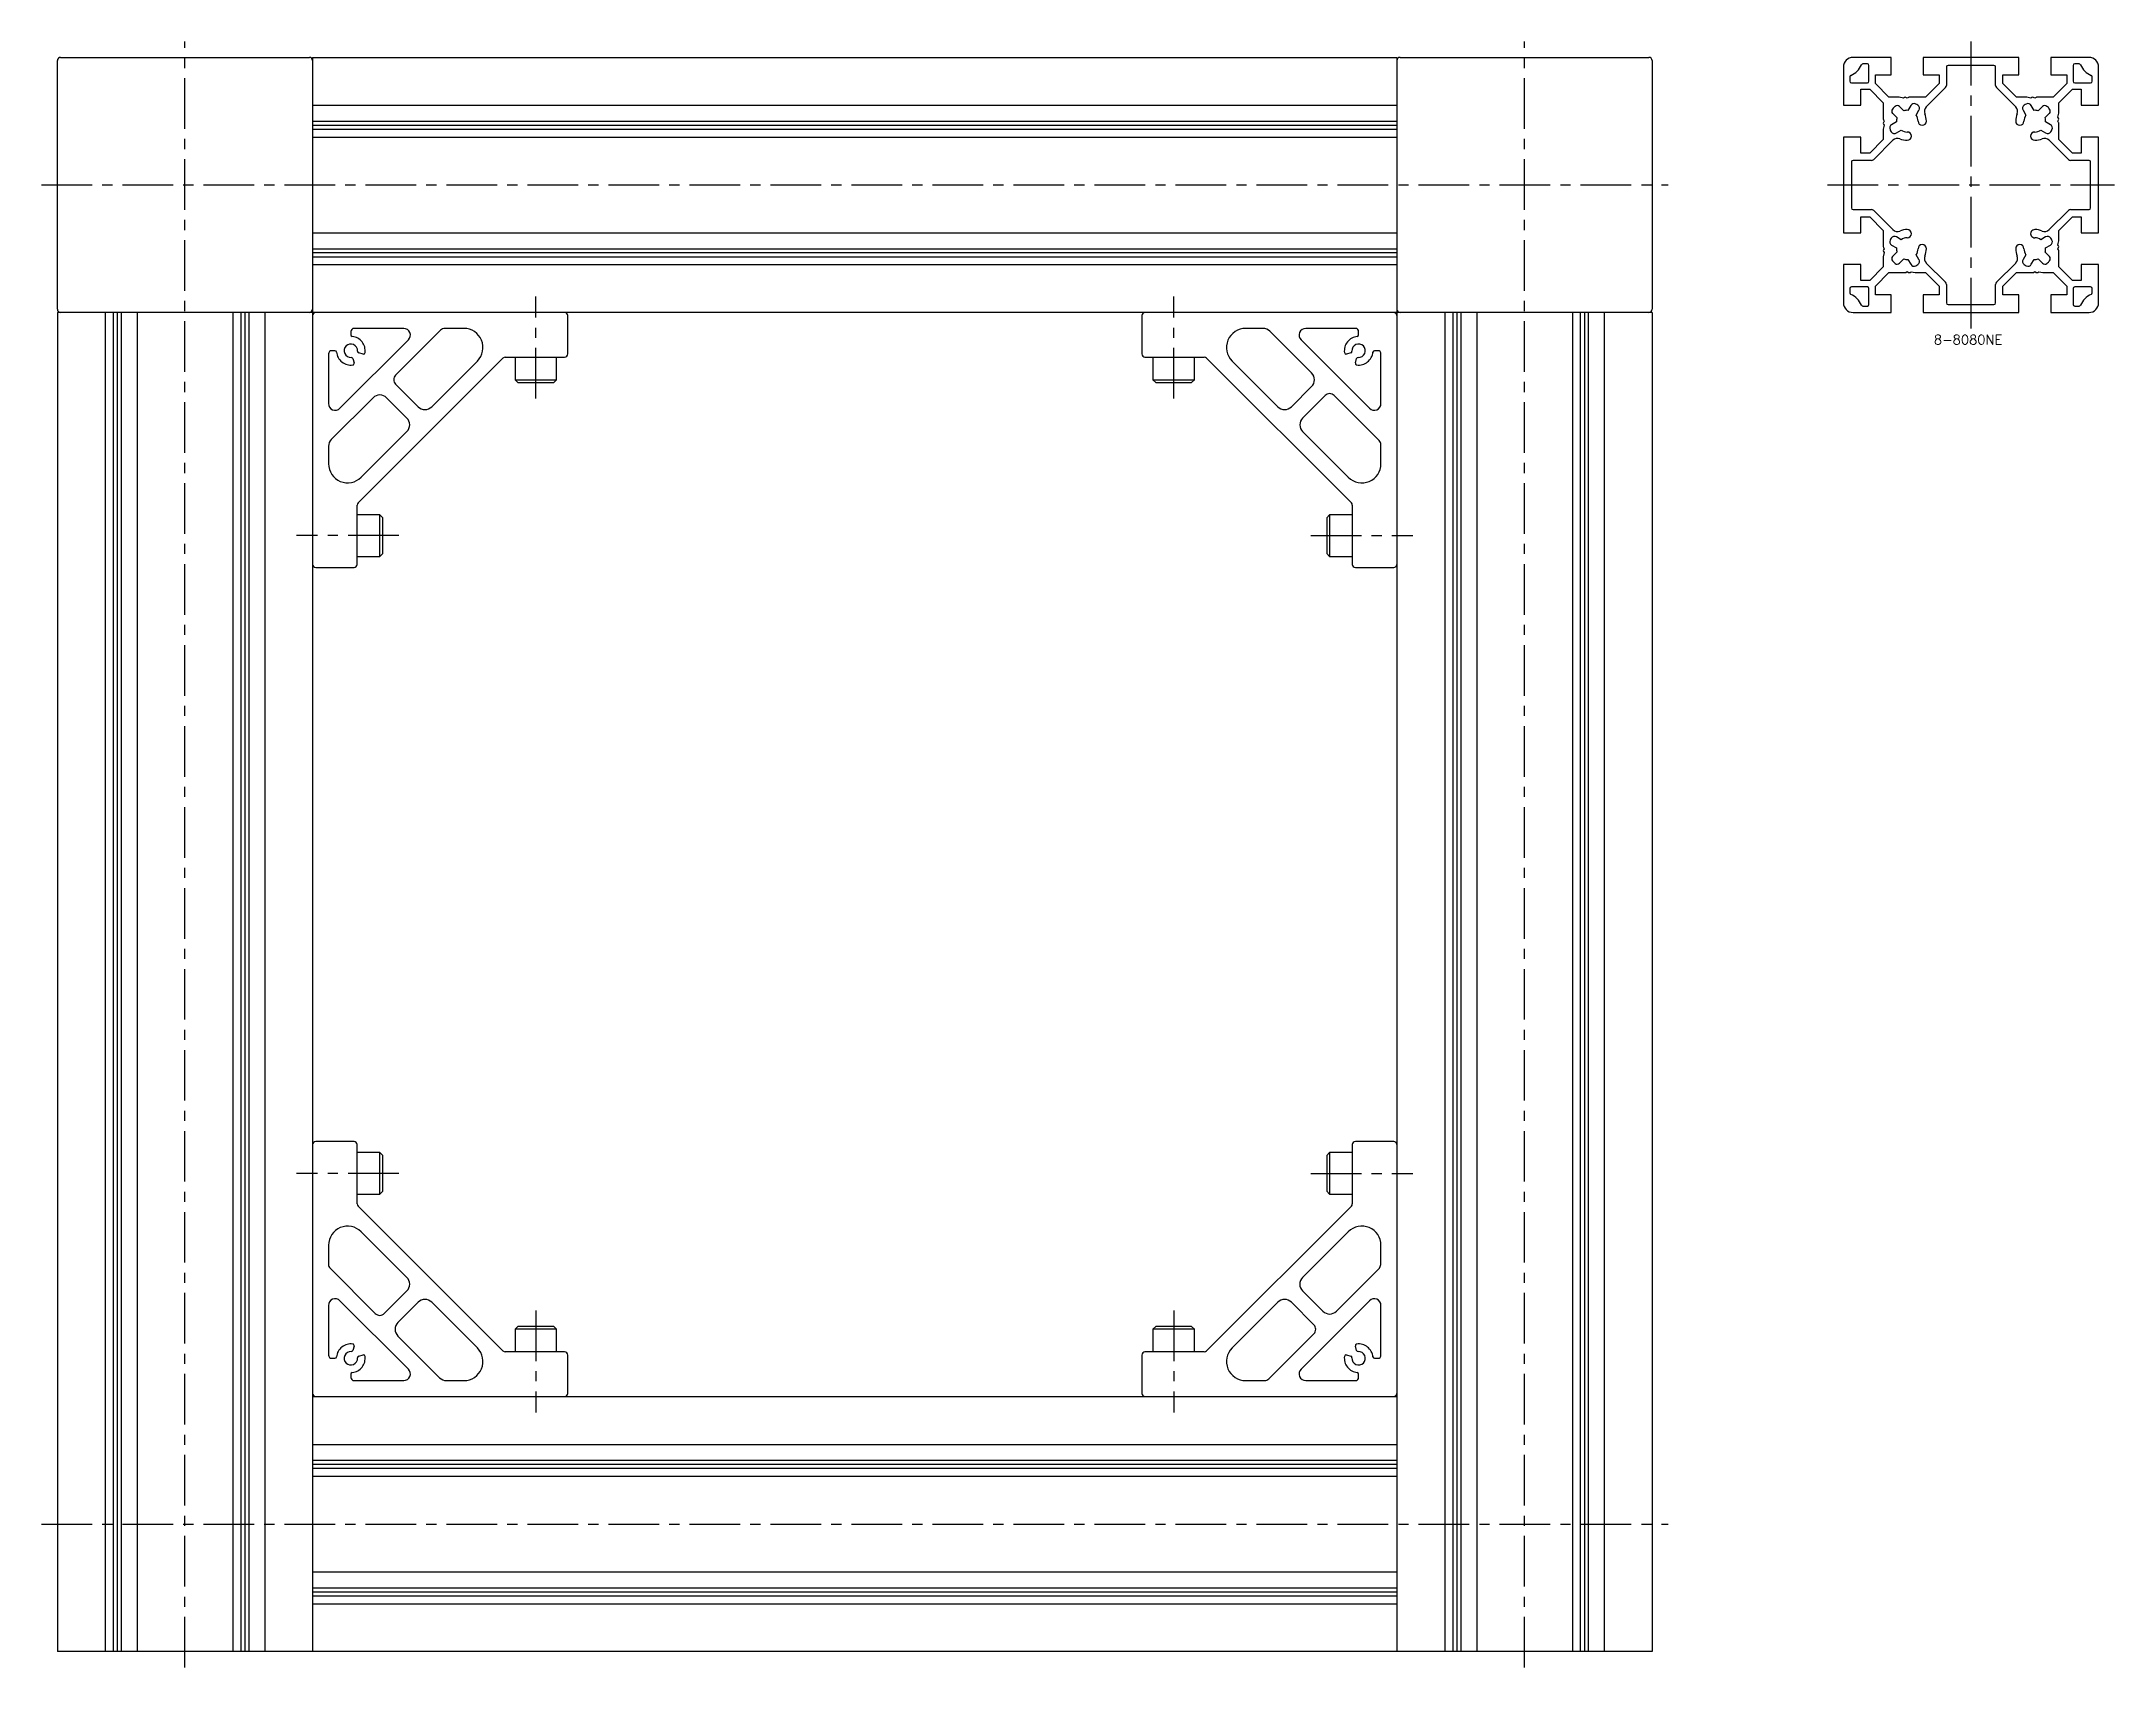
# Model space of a CAD drawing. Extents: x -8 to 1711, y -8 to 1075.
# Drawn here: x 1061 to 1711, y 5 to 515 of the extents above; entities that cross this region are included whole.
import ezdxf

# ---------------------------------------------------------------- set-up
doc = ezdxf.new("R2010")
doc.units = 0
doc.header["$LTSCALE"] = 0.5
doc.linetypes.add('CENTER', pattern=[50.8, 31.75, -6.35, 6.35, -6.35])
for name, color, linetype in [('MSM_CENTER', 1, 'CENTER'), ('MSM_CONTINUOUS', 7, 'CONTINUOUS'), ('MSM_PART_NUMBER', 7, 'CONTINUOUS')]:
    doc.layers.add(name, color=color, linetype=linetype)
doc.styles.get("Standard").update_dxf_attribs({"font": 'txt.shx', "height": 3, "bigfont": 'bigfont.shx'})

# ---------------------------------------------------------------- blocks, each defined once
blk = doc.blocks.new('*U10')
at = {"layer": 'MSM_PART_NUMBER'}
blk.add_text('8-8080NE', height=3, dxfattribs=at).set_placement((1654.34, 419.97))

msp = doc.modelspace()

# ---------------------------------------------------------------- linework, layer by layer
at = {"layer": 'MSM_CENTER'}
for p, q in [((1106, 5), (1106, 515)), ((1526, 5), (1526, 515)), ((1666, 425), (1666, 515)), ((1061, 470), (1571, 470)), ((1621, 470), (1711, 470)), ((1216, 403), (1216, 435)), ((1416, 403), (1416, 435)), ((1173, 360), (1141, 360)), ((1459, 360), (1491, 360)), ((1173, 160), (1141, 160)), ((1459, 160), (1491, 160)), ((1216, 117), (1216, 85)), ((1416, 117), (1416, 85)), ((1061, 50), (1571, 50))]:
    msp.add_line(p, q, dxfattribs=at)
at = {"layer": 'MSM_CONTINUOUS'}
for p, q in [((1066, 431), (1066, 509)), ((1067, 510), (1145, 510)), ((1146, 510), (1146, 10)), ((1146, 510), (1486, 510)), ((1486, 510), (1486, 10)), ((1487, 510), (1565, 510)), ((1566, 509), (1566, 431)), ((1626, 507), (1626, 495)), ((1641, 510), (1629, 510)), ((1633.5, 508), (1632.11, 508)), ((1634, 502.5), (1634, 507.5)), ((1641, 504.5), (1641, 510)), ((1681, 510), (1651, 510)), ((1651, 510), (1651, 504.5)), ((1658.3, 507), (1658.3, 501.23)), ((1673.2, 507.5), (1658.8, 507.5)), ((1673.7, 501.23), (1673.7, 507)), ((1681, 504.5), (1681, 510)), ((1703, 510), (1691, 510)), ((1691, 510), (1691, 504.5)), ((1698, 507.5), (1698, 502.5)), ((1699.89, 508), (1698.5, 508)), ((1706, 495), (1706, 507)), ((1628, 503.89), (1628, 502.5)), ((1628.5, 502), (1633.5, 502)), ((1636, 501.77), (1636, 504.5)), ((1636, 504.5), (1641, 504.5)), ((1640.27, 497.5), (1636, 501.77)), ((1651, 504.5), (1656, 504.5)), ((1656, 501.77), (1651.73, 497.5)), ((1658.01, 500.52), (1651.97, 494.49)), ((1656, 504.5), (1656, 501.77)), ((1680.03, 494.49), (1673.99, 500.52)), ((1676, 501.77), (1676, 504.5)), ((1676, 504.5), (1681, 504.5)), ((1680.27, 497.5), (1676, 501.77)), ((1691, 504.5), (1696, 504.5)), ((1696, 501.77), (1691.73, 497.5)), ((1696, 504.5), (1696, 501.77)), ((1698.5, 502), (1703.5, 502)), ((1704, 502.5), (1704, 503.89)), ((1146, 495), (1486, 495)), ((1626, 495), (1631.5, 495)), ((1631.5, 495), (1631.5, 500)), ((1631.5, 500), (1634.23, 500)), ((1634.23, 500), (1638.5, 495.73)), ((1638.5, 495.73), (1638.5, 490.65)), ((1643.5, 497.5), (1640.27, 497.5)), ((1644.78, 497.25), (1643.5, 497.5)), ((1644.9, 493.22), (1643.54, 494.58)), ((1645.1, 497.43), (1644.78, 497.25)), ((1646, 497.2), (1645.6, 497.43)), ((1646.4, 497.43), (1646, 497.2)), ((1647.1, 494.9), (1646.23, 493.39)), ((1651.73, 497.5), (1646.65, 497.5)), ((1683.5, 497.5), (1680.27, 497.5)), ((1684.78, 497.25), (1683.5, 497.5)), ((1685.1, 497.43), (1684.78, 497.25)), ((1685.77, 493.39), (1684.9, 494.9)), ((1686, 497.2), (1685.6, 497.43)), ((1686.4, 497.43), (1686, 497.2)), ((1691.73, 497.5), (1686.65, 497.5)), ((1688.46, 494.58), (1687.1, 493.22)), ((1693.5, 495.73), (1697.77, 500)), ((1693.5, 492.5), (1693.5, 495.73)), ((1697.77, 500), (1700.5, 500)), ((1700.5, 500), (1700.5, 495)), ((1700.5, 495), (1706, 495)), ((1146, 490), (1486, 490)), ((1146, 488.78), (1486, 488.78)), ((1146, 487.5), (1486, 487.5)), ((1638.75, 488.78), (1638.5, 487.5)), ((1638.5, 487.5), (1638.5, 484.27)), ((1638.57, 490.4), (1638.8, 490)), ((1638.8, 490), (1638.57, 489.6)), ((1638.57, 489.1), (1638.75, 488.78)), ((1642.61, 489.77), (1641.1, 488.9)), ((1641.42, 492.46), (1642.78, 491.1)), ((1648.82, 491.89), (1649.69, 493.4)), ((1682.31, 493.4), (1683.18, 491.89)), ((1689.22, 491.1), (1690.58, 492.46)), ((1690.9, 488.9), (1689.39, 489.77)), ((1693.2, 490), (1693.43, 490.4)), ((1693.43, 489.6), (1693.2, 490)), ((1693.25, 491.22), (1693.5, 492.5)), ((1693.43, 490.9), (1693.25, 491.22)), ((1693.5, 484.27), (1693.5, 489.35)), ((1146, 485), (1486, 485)), ((1631.5, 485), (1626, 485)), ((1626, 485), (1626, 455)), ((1631.5, 480), (1631.5, 485)), ((1638.5, 484.27), (1634.23, 480)), ((1641.51, 484.03), (1635.48, 477.99)), ((1642.6, 486.31), (1644.11, 487.18)), ((1687.89, 487.18), (1689.4, 486.31)), ((1696.52, 477.99), (1690.49, 484.03)), ((1697.77, 480), (1693.5, 484.27)), ((1706, 485), (1700.5, 485)), ((1700.5, 485), (1700.5, 480)), ((1706, 455), (1706, 485)), ((1628.5, 477.2), (1628.5, 462.8)), ((1634.77, 477.7), (1629, 477.7)), ((1634.23, 480), (1631.5, 480)), ((1703, 477.7), (1697.23, 477.7)), ((1700.5, 480), (1697.77, 480)), ((1703.5, 462.8), (1703.5, 477.2)), ((1629, 462.3), (1634.77, 462.3)), ((1635.48, 462.01), (1641.51, 455.97)), ((1690.49, 455.97), (1696.52, 462.01)), ((1697.23, 462.3), (1703, 462.3)), ((1146, 455), (1486, 455)), ((1626, 455), (1631.5, 455)), ((1631.5, 455), (1631.5, 460)), ((1631.5, 460), (1634.23, 460)), ((1634.23, 460), (1638.5, 455.73)), ((1638.5, 455.73), (1638.5, 450.65)), ((1693.5, 455.73), (1697.77, 460)), ((1693.5, 452.5), (1693.5, 455.73)), ((1697.77, 460), (1700.5, 460)), ((1700.5, 460), (1700.5, 455)), ((1700.5, 455), (1706, 455)), ((1146, 450), (1486, 450)), ((1146, 448.78), (1486, 448.78)), ((1638.75, 448.78), (1638.5, 447.5)), ((1638.57, 450.4), (1638.8, 450)), ((1638.8, 450), (1638.57, 449.6)), ((1638.57, 449.1), (1638.75, 448.78)), ((1641.1, 451.1), (1642.61, 450.23)), ((1642.78, 448.9), (1641.42, 447.54)), ((1644.11, 452.82), (1642.6, 453.69)), ((1689.4, 453.69), (1687.89, 452.82)), ((1690.58, 447.54), (1689.22, 448.9)), ((1689.39, 450.23), (1690.9, 451.1)), ((1693.2, 450), (1693.43, 450.4)), ((1693.43, 449.6), (1693.2, 450)), ((1693.25, 451.22), (1693.5, 452.5)), ((1693.43, 450.9), (1693.25, 451.22)), ((1693.5, 444.27), (1693.5, 449.35)), ((1146, 447.5), (1486, 447.5)), ((1146, 445), (1486, 445)), ((1631.5, 445), (1626, 445)), ((1626, 445), (1626, 433)), ((1631.5, 440), (1631.5, 445)), ((1638.5, 444.27), (1634.23, 440)), ((1636, 438.23), (1640.27, 442.5)), ((1638.5, 447.5), (1638.5, 444.27)), ((1640.27, 442.5), (1645.35, 442.5)), ((1643.54, 445.42), (1644.9, 446.78)), ((1645.6, 442.57), (1646, 442.8)), ((1646, 442.8), (1646.4, 442.57)), ((1646.23, 446.61), (1647.1, 445.1)), ((1646.9, 442.57), (1647.22, 442.75)), ((1647.22, 442.75), (1648.5, 442.5)), ((1648.5, 442.5), (1651.73, 442.5)), ((1649.69, 446.6), (1648.82, 448.11)), ((1651.73, 442.5), (1656, 438.23)), ((1651.97, 445.51), (1658.01, 439.48)), ((1673.99, 439.48), (1680.03, 445.51)), ((1676, 438.23), (1680.27, 442.5)), ((1680.27, 442.5), (1685.35, 442.5)), ((1683.18, 448.11), (1682.31, 446.6)), ((1684.9, 445.1), (1685.77, 446.61)), ((1685.6, 442.57), (1686, 442.8)), ((1686, 442.8), (1686.4, 442.57)), ((1686.9, 442.57), (1687.22, 442.75)), ((1687.1, 446.78), (1688.46, 445.42)), ((1687.22, 442.75), (1688.5, 442.5)), ((1688.5, 442.5), (1691.73, 442.5)), ((1691.73, 442.5), (1696, 438.23)), ((1697.77, 440), (1693.5, 444.27)), ((1706, 445), (1700.5, 445)), ((1700.5, 445), (1700.5, 440)), ((1706, 433), (1706, 445)), ((1628, 437.5), (1628, 436.11)), ((1633.5, 438), (1628.5, 438)), ((1634.23, 440), (1631.5, 440)), ((1634, 432.5), (1634, 437.5)), ((1636, 435.5), (1636, 438.23)), ((1641, 435.5), (1636, 435.5)), ((1641, 430), (1641, 435.5)), ((1656, 435.5), (1651, 435.5)), ((1651, 435.5), (1651, 430)), ((1656, 438.23), (1656, 435.5)), ((1658.3, 438.77), (1658.3, 433)), ((1673.7, 433), (1673.7, 438.77)), ((1676, 435.5), (1676, 438.23)), ((1681, 435.5), (1676, 435.5)), ((1681, 430), (1681, 435.5)), ((1696, 435.5), (1691, 435.5)), ((1691, 435.5), (1691, 430)), ((1696, 438.23), (1696, 435.5)), ((1700.5, 440), (1697.77, 440)), ((1698, 437.5), (1698, 432.5)), ((1703.5, 438), (1698.5, 438)), ((1704, 436.11), (1704, 437.5)), ((1566, 430), (1066, 430)), ((1066, 430), (1066, 10)), ((1081, 430), (1081, 10)), ((1083.5, 430), (1083.5, 10)), ((1084.78, 430), (1084.78, 10)), ((1086, 430), (1086, 10)), ((1091, 430), (1091, 10)), ((1121, 430), (1121, 10)), ((1123.5, 430), (1123.5, 10)), ((1124.78, 430), (1124.78, 10)), ((1126, 430), (1126, 10)), ((1131, 430), (1131, 10)), ((1226, 417), (1226, 429)), ((1406, 429), (1406, 417)), ((1501, 430), (1501, 10)), ((1503.5, 430), (1503.5, 10)), ((1504.78, 430), (1504.78, 10)), ((1506, 430), (1506, 10)), ((1511, 430), (1511, 10)), ((1541, 430), (1541, 10)), ((1543.5, 430), (1543.5, 10)), ((1544.78, 430), (1544.78, 10)), ((1546, 430), (1546, 10)), ((1551, 430), (1551, 10)), ((1566, 430), (1566, 10)), ((1629, 430), (1641, 430)), ((1632.11, 432), (1633.5, 432)), ((1651, 430), (1681, 430)), ((1658.8, 432.5), (1673.2, 432.5)), ((1691, 430), (1703, 430)), ((1698.5, 432), (1699.89, 432)), ((1158, 424), (1158, 422.97)), ((1174.57, 425), (1159, 425)), ((1186.13, 424.41), (1172.04, 410.32)), ((1193.44, 425), (1187.54, 425)), ((1444.04, 425), (1438.56, 425)), ((1459.25, 411.03), (1446.16, 424.12)), ((1473, 425), (1457.43, 425)), ((1474, 422.97), (1474, 424)), ((1151, 417), (1151, 401.43)), ((1153.03, 418), (1152, 418)), ((1154.58, 399.94), (1176.06, 421.42)), ((1161.83, 416.97), (1160.46, 417.34)), ((1206.41, 416), (1225, 416)), ((1209.5, 416), (1209.5, 408.87)), ((1222.5, 408.87), (1222.5, 416)), ((1407, 416), (1425.59, 416)), ((1409.5, 416), (1422.5, 416)), ((1409.5, 416), (1409.5, 408.87)), ((1422.5, 408.87), (1422.5, 416)), ((1455.94, 421.42), (1477.42, 399.94)), ((1471.54, 417.34), (1470.17, 416.97)), ((1480, 418), (1478.97, 418)), ((1481, 401.43), (1481, 417)), ((1158.66, 415.54), (1159.03, 414.17)), ((1160.29, 370.29), (1205.71, 415.71)), ((1183.35, 400.42), (1197.69, 414.76)), ((1426.29, 415.71), (1471.71, 370.29)), ((1434.31, 414.76), (1448.65, 400.42)), ((1472.97, 414.17), (1473.34, 415.54)), ((1164.97, 403.25), (1151.88, 390.16)), ((1175.58, 396.89), (1169.21, 403.25)), ((1172.04, 407.5), (1179.11, 400.42)), ((1209.5, 408.87), (1210.37, 408)), ((1209.5, 408.87), (1222.5, 408.87)), ((1210.37, 408), (1221.63, 408)), ((1221.63, 408), (1222.5, 408.87)), ((1409.5, 408.87), (1422.5, 408.87)), ((1409.5, 408.87), (1410.37, 408)), ((1410.37, 408), (1421.63, 408)), ((1421.63, 408), (1422.5, 408.87)), ((1452.89, 400.42), (1459.25, 406.79)), ((1463.5, 403.96), (1456.42, 396.89)), ((1480.41, 389.87), (1466.32, 403.96)), ((1161.24, 378.31), (1175.58, 392.65)), ((1456.42, 392.65), (1470.76, 378.31)), ((1151, 388.04), (1151, 382.56)), ((1481, 382.56), (1481, 388.46)), ((1160, 351), (1160, 369.59)), ((1160, 353.5), (1160, 366.5)), ((1167.13, 366.5), (1160, 366.5)), ((1167.13, 353.5), (1167.13, 366.5)), ((1168, 365.63), (1167.13, 366.5)), ((1168, 354.37), (1168, 365.63)), ((1464.87, 366.5), (1464, 365.63)), ((1464, 365.63), (1464, 354.37)), ((1464.87, 366.5), (1464.87, 353.5)), ((1472, 366.5), (1464.87, 366.5)), ((1472, 369.59), (1472, 351)), ((1160, 353.5), (1167.13, 353.5)), ((1167.13, 353.5), (1168, 354.37)), ((1464, 354.37), (1464.87, 353.5)), ((1464.87, 353.5), (1472, 353.5)), ((1147, 350), (1159, 350)), ((1473, 350), (1485, 350)), ((1159, 170), (1147, 170)), ((1472, 169), (1472, 150.41)), ((1485, 170), (1473, 170)), ((1160, 150.41), (1160, 169)), ((1167.13, 166.5), (1160, 166.5)), ((1168, 165.63), (1167.13, 166.5)), ((1167.13, 153.5), (1167.13, 166.5)), ((1168, 154.37), (1168, 165.63)), ((1464.87, 166.5), (1464, 165.63)), ((1464, 165.63), (1464, 154.37)), ((1472, 166.5), (1464.87, 166.5)), ((1464.87, 166.5), (1464.87, 153.5)), ((1472, 166.5), (1472, 153.5)), ((1160, 153.5), (1167.13, 153.5)), ((1205.71, 104.29), (1160.29, 149.71)), ((1167.13, 153.5), (1168, 154.37)), ((1471.71, 149.71), (1426.29, 104.29)), ((1464, 154.37), (1464.87, 153.5)), ((1464.87, 153.5), (1472, 153.5)), ((1151, 137.44), (1151, 131.54)), ((1175.58, 127.35), (1161.24, 141.69)), ((1470.76, 141.69), (1456.42, 127.35)), ((1481, 131.96), (1481, 137.44)), ((1151.59, 130.13), (1165.68, 116.04)), ((1467.03, 116.75), (1480.12, 129.84)), ((1151, 118.57), (1151, 103)), ((1176.06, 98.58), (1154.58, 120.06)), ((1168.5, 116.04), (1175.58, 123.11)), ((1179.11, 119.58), (1172.75, 113.21)), ((1197.69, 105.24), (1183.35, 119.58)), ((1448.65, 119.58), (1434.31, 105.24)), ((1459.96, 112.5), (1452.89, 119.58)), ((1477.42, 120.06), (1455.94, 98.58)), ((1456.42, 123.11), (1462.79, 116.75)), ((1481, 103), (1481, 118.57)), ((1210.37, 112), (1209.5, 111.13)), ((1209.5, 111.13), (1209.5, 104)), ((1222.5, 111.13), (1209.5, 111.13)), ((1221.63, 112), (1210.37, 112)), ((1222.5, 111.13), (1221.63, 112)), ((1222.5, 104), (1222.5, 111.13)), ((1410.37, 112), (1409.5, 111.13)), ((1422.5, 111.13), (1409.5, 111.13)), ((1409.5, 111.13), (1409.5, 104)), ((1421.63, 112), (1410.37, 112)), ((1422.5, 111.13), (1421.63, 112)), ((1422.5, 104), (1422.5, 111.13)), ((1159.03, 105.83), (1158.66, 104.46)), ((1172.75, 108.97), (1185.84, 95.88)), ((1222.5, 104), (1209.5, 104)), ((1425.59, 104), (1407, 104)), ((1445.87, 95.59), (1459.96, 109.68)), ((1473.34, 104.46), (1472.97, 105.83)), ((1152, 102), (1153.03, 102)), ((1160.46, 102.66), (1161.83, 103.03)), ((1225, 104), (1206.41, 104)), ((1226, 91), (1226, 103)), ((1406, 103), (1406, 91)), ((1470.17, 103.03), (1471.54, 102.66)), ((1478.97, 102), (1480, 102)), ((1158, 97.03), (1158, 96)), ((1159, 95), (1174.57, 95)), ((1187.96, 95), (1193.44, 95)), ((1438.56, 95), (1444.46, 95)), ((1457.43, 95), (1473, 95)), ((1474, 96), (1474, 97.03)), ((1146, 90), (1486, 90)), ((1146, 75), (1486, 75)), ((1146, 70), (1486, 70)), ((1146, 68.78), (1486, 68.78)), ((1146, 67.5), (1486, 67.5)), ((1146, 65), (1486, 65)), ((1146, 35), (1486, 35)), ((1146, 30), (1486, 30)), ((1146, 28.78), (1486, 28.78)), ((1146, 27.5), (1486, 27.5)), ((1146, 25), (1486, 25)), ((1566, 10), (1066, 10))]:
    msp.add_line(p, q, dxfattribs=at)
for centre, radius, start, end in [((1067, 509), 1, 90, 180), ((1145, 509), 1, 0, 90), ((1487, 509), 1, 90, 180), ((1565, 509), 1, 0, 90), ((1629, 507), 3, 90, 180), ((1626, 510), 6.1, 292.25862, 337.74138), ((1632.11, 507.5), 0.5, 90, 157.74138), ((1633.5, 507.5), 0.5, 0, 90), ((1658.8, 507), 0.5, 90, 180), ((1673.2, 507), 0.5, 0, 90), ((1698.5, 507.5), 0.5, 90, 180), ((1699.89, 507.5), 0.5, 22.25862, 90), ((1706, 510), 6.1, 202.25862, 247.74138), ((1703, 507), 3, 0, 90), ((1628.5, 503.89), 0.5, 112.25862, 180), ((1628.5, 502.5), 0.5, 180, 270), ((1633.5, 502.5), 0.5, 270, 0), ((1657.3, 501.23), 1, 315, 0), ((1674.7, 501.23), 1, 180, 225), ((1698.5, 502.5), 0.5, 180, 270), ((1703.5, 502.5), 0.5, 270, 0), ((1703.5, 503.89), 0.5, 0, 67.74138), ((1646, 490), 6, 129.26083, 140.73917), ((1642.84, 493.87), 1, 45, 129.26083), ((1645.35, 497), 0.5, 60, 120), ((1646.65, 497), 0.5, 90, 120), ((1648.14, 494.3), 1.2, 63.58332, 150), ((1646, 490), 6, 56.41668, 63.58332), ((1648.66, 494), 1.2, 330, 56.41668), ((1653.39, 493.07), 2, 135, 202.58656), ((1678.61, 493.07), 2, 337.41344, 45), ((1683.34, 494), 1.2, 123.58332, 210), ((1686, 490), 6, 116.41668, 123.58332), ((1683.86, 494.3), 1.2, 30, 116.41668), ((1685.35, 497), 0.5, 60, 120), ((1686.65, 497), 0.5, 90, 120), ((1689.16, 493.87), 1, 50.73917, 135), ((1686, 490), 6, 39.26083, 50.73917), ((1639, 490.65), 0.5, 180, 210), ((1639, 489.35), 0.5, 150, 210), ((1641.7, 487.86), 1.2, 120, 206.41668), ((1642.13, 493.16), 1, 140.73917, 225), ((1646, 490), 3.4, 161.17897, 183.82103), ((1646, 490), 3.4, 86.17897, 108.82103), ((1646, 490), 3.4, 0.0001, 33.82103), ((1650.7, 490), 1.3, 180, 0), ((1646, 490), 6, 0, 22.58656), ((1686, 490), 6, 157.41344, 180), ((1681.3, 490), 1.3, 180, 0), ((1686, 490), 3.4, 146.17897, 180), ((1686, 490), 3.4, 71.17897, 93.82103), ((1686, 490), 3.4, 356.17897, 18.82103), ((1689.87, 493.16), 1, 315, 39.26083), ((1690.3, 487.86), 1.2, 333.58332, 60), ((1693, 490.65), 0.5, 330, 30), ((1693, 489.35), 0.5, 0, 30), ((1646, 490), 6, 206.41668, 213.58332), ((1642, 487.34), 1.2, 213.58332, 300), ((1642.93, 482.61), 2, 67.41344, 135), ((1646, 490), 6, 247.41344, 270), ((1646, 490), 3.4, 236.17897, 270), ((1646, 485.3), 1.3, 270, 90), ((1686, 485.3), 1.3, 90, 270), ((1686, 490), 3.4, 270, 303.82103), ((1686, 490), 6, 270, 292.58656), ((1689.07, 482.61), 2, 45, 112.58656), ((1690, 487.34), 1.2, 240, 326.41668), ((1686, 490), 6, 326.41668, 333.58332), ((1629, 477.2), 0.5, 90, 180), ((1634.77, 478.7), 1, 270, 315), ((1697.23, 478.7), 1, 225, 270), ((1703, 477.2), 0.5, 0, 90), ((1629, 462.8), 0.5, 180, 270), ((1634.77, 461.3), 1, 45, 90), ((1697.23, 461.3), 1, 90, 135), ((1703, 462.8), 0.5, 270, 0), ((1642.93, 457.39), 2, 225, 292.58656), ((1646, 450), 6, 90, 112.58656), ((1646, 454.7), 1.3, 270.00001, 90), ((1686, 454.7), 1.3, 89.99999, 270), ((1686, 450), 6, 67.41344, 90), ((1689.07, 457.39), 2, 247.41344, 315), ((1639, 450.65), 0.5, 180, 210), ((1639, 449.35), 0.5, 150, 210), ((1641.7, 452.14), 1.2, 153.58332, 240), ((1646, 450), 6, 146.41668, 153.58332), ((1642, 452.66), 1.2, 60, 146.41668), ((1646, 450), 3.4, 176.17897, 198.82103), ((1646, 450), 3.4, 90, 123.82103), ((1646, 450), 3.4, 326.17897, 0), ((1650.7, 450), 1.3, 0.00009, 180), ((1646, 450), 6, 337.41344, 0.00002), ((1681.3, 450), 1.3, 0, 180), ((1686, 450), 6, 180, 202.58656), ((1686, 450), 3.4, 180, 213.82103), ((1686, 450), 3.4, 56.17897, 90), ((1686, 450), 3.4, 341.17897, 3.82103), ((1690, 452.66), 1.2, 33.58332, 120), ((1690.3, 452.14), 1.2, 300, 26.41668), ((1686, 450), 6, 26.41668, 33.58332), ((1693, 450.65), 0.5, 330, 30), ((1693, 449.35), 0.5, 0, 30), ((1642.13, 446.84), 1, 135, 219.26083), ((1646, 450), 6, 219.26083, 230.73917), ((1642.84, 446.13), 1, 230.73917, 315), ((1646, 450), 3.4, 251.17897, 273.82103), ((1645.35, 443), 0.5, 270, 300), ((1646.65, 443), 0.5, 240, 300), ((1648.14, 445.7), 1.2, 210, 296.41668), ((1646, 450), 6, 296.41668, 303.58332), ((1648.66, 446), 1.2, 303.58332, 30), ((1653.39, 446.93), 2, 157.41344, 225), ((1678.61, 446.93), 2, 315, 22.58656), ((1683.34, 446), 1.2, 150, 236.41668), ((1686, 450), 6, 236.41668, 243.58332), ((1683.86, 445.7), 1.2, 243.58332, 330), ((1685.35, 443), 0.5, 270, 300), ((1686, 450), 3.4, 266.17897, 288.82103), ((1686.65, 443), 0.5, 240, 300), ((1689.16, 446.13), 1, 225, 309.26083), ((1686, 450), 6, 309.26083, 320.73917), ((1689.87, 446.84), 1, 320.73917, 45), ((1628.5, 437.5), 0.5, 90, 180), ((1628.5, 436.11), 0.5, 180, 247.74138), ((1626, 430), 6.1, 22.25862, 67.74138), ((1633.5, 437.5), 0.5, 0, 90), ((1657.3, 438.77), 1, 0, 45), ((1674.7, 438.77), 1, 135, 180), ((1698.5, 437.5), 0.5, 90, 180), ((1706, 430), 6.1, 112.25862, 157.74138), ((1703.5, 437.5), 0.5, 0, 90), ((1703.5, 436.11), 0.5, 292.25862, 0), ((1067, 431), 1, 180, 270), ((1145, 431), 1, 270, 0), ((1147, 429), 1, 90, 180), ((1225, 429), 1, 0, 90), ((1407, 429), 1, 90, 180), ((1485, 429), 1, 0, 90), ((1487, 431), 1, 180, 270), ((1565, 431), 1, 270, 0), ((1629, 433), 3, 180, 270), ((1632.11, 432.5), 0.5, 202.25862, 270), ((1633.5, 432.5), 0.5, 270, 0), ((1658.8, 433), 0.5, 180, 270), ((1673.2, 433), 0.5, 270, 0), ((1698.5, 432.5), 0.5, 180, 270), ((1699.89, 432.5), 0.5, 270, 337.74138), ((1703, 433), 3, 270, 0), ((1159, 424), 1, 90, 180), ((1158.5, 422.97), 0.5, 179.9984, 264.26347), ((1174.57, 422.9), 2.1, 314.99999, 90), ((1187.54, 423), 2, 90.00109, 135.00077), ((1193.44, 419), 6, 315.00002, 90.00008), ((1438.56, 419), 6, 90.00008, 225), ((1444.04, 422), 3, 45.00016, 90.00022), ((1457.43, 422.9), 2.1, 90, 224.99999), ((1473, 424), 1, 0, 90), ((1473.5, 422.97), 0.5, 275.73957, 359.99873), ((1152, 417), 1, 90, 180), ((1153.03, 417.5), 0.5, 5.73957, 89.99873), ((1158, 418), 4.5, 185.73914, 277.81993), ((1158, 418), 2.1, 356.08786, 273.91336), ((1158, 418), 4.5, 352.18075, 84.26027), ((1160.59, 417.82), 0.5, 176.08786, 255.00009), ((1161.96, 417.46), 0.5, 255.00138, 352.17889), ((1206.41, 415), 1, 89.99859, 134.99894), ((1225, 417), 1, 269.99788, 0), ((1407, 417), 1, 180, 270), ((1425.59, 415), 1, 45.00048, 90.00077), ((1474, 418), 4.5, 95.73914, 187.81993), ((1470.04, 417.46), 0.5, 187.82248, 284.99975), ((1471.41, 417.82), 0.5, 284.99992, 3.91337), ((1474, 418), 2.1, 266.08786, 183.91336), ((1474, 418), 4.5, 262.18075, 354.26027), ((1478.97, 417.5), 0.5, 89.9984, 174.26347), ((1480, 417), 1, 0, 90), ((1158.18, 415.41), 0.5, 14.99992, 93.91337), ((1158.54, 414.04), 0.5, 277.82248, 14.99975), ((1173.45, 408.91), 2, 134.99917, 225.00115), ((1457.13, 408.91), 3, 315.0001, 45.00012), ((1473.46, 414.04), 0.5, 165.00138, 262.17889), ((1473.82, 415.41), 0.5, 86.08786, 165.00009), ((1167.09, 401.13), 3, 45.0001, 135.00012), ((1464.91, 402.55), 2, 44.99917, 135.00115), ((1153.1, 401.43), 2.1, 180, 314.99999), ((1173.45, 394.77), 3, 315.0005, 44.9993), ((1181.23, 402.55), 3, 225.00009, 315.00018), ((1450.77, 402.55), 3, 225.0005, 314.9993), ((1458.55, 394.77), 3, 135.00009, 225.00018), ((1478.9, 401.43), 2.1, 224.99999, 0), ((1154, 388.04), 3, 135.00016, 180.00022), ((1479, 388.46), 2, 0.00109, 45.00077), ((1157, 382.56), 6, 180.00008, 315), ((1475, 382.56), 6, 225.00002, 0.00008), ((1161, 369.59), 1, 135.00048, 180.00077), ((1471, 369.59), 1, 359.99859, 44.99894), ((1473, 351), 1, 179.99788, 270), ((1485, 351), 1, 270, 0), ((1147, 351), 1, 180, 270), ((1159, 351), 1, 270, 0), ((1147, 169), 1, 90, 180), ((1159, 169), 1, 359.99788, 90), ((1473, 169), 1, 90, 180), ((1485, 169), 1, 0, 90), ((1161, 150.41), 1, 179.99859, 224.99894), ((1471, 150.41), 1, 315.00048, 0.00077), ((1157, 137.44), 6, 45.00002, 180.00008), ((1475, 137.44), 6, 0.00008, 135), ((1153, 131.54), 2, 180.00109, 225.00077), ((1478, 131.96), 3, 315.00016, 0.00022), ((1173.45, 125.23), 3, 315.00009, 45.00018), ((1458.55, 125.23), 3, 135.0005, 224.9993), ((1153.1, 118.57), 2.1, 44.99999, 180), ((1181.23, 117.45), 3, 45.0005, 134.9993), ((1450.77, 117.45), 3, 45.00009, 135.00018), ((1478.9, 118.57), 2.1, 0, 134.99999), ((1167.09, 117.45), 2, 224.99917, 315.00115), ((1174.87, 111.09), 3, 135.0001, 225.00012), ((1458.55, 111.09), 2, 314.99917, 45.00115), ((1464.91, 118.87), 3, 225.0001, 315.00012), ((1158, 102), 4.5, 82.18075, 174.26027), ((1158, 102), 2.1, 86.08786, 3.91336), ((1158.18, 104.59), 0.5, 266.08786, 345.00009), ((1158.54, 105.96), 0.5, 345.00138, 82.17889), ((1193.44, 101), 6, 270.00008, 45), ((1206.41, 105), 1, 225.00048, 270.00077), ((1407, 103), 1, 89.99788, 180), ((1425.59, 105), 1, 269.99859, 314.99894), ((1438.56, 101), 6, 135.00002, 270.00008), ((1474, 102), 2.1, 176.08786, 93.91336), ((1473.46, 105.96), 0.5, 97.82248, 194.99975), ((1473.82, 104.59), 0.5, 194.99992, 273.91337), ((1474, 102), 4.5, 5.73914, 97.81993), ((1152, 103), 1, 180, 270), ((1153.03, 102.5), 0.5, 269.9984, 354.26347), ((1158.5, 97.03), 0.5, 95.73957, 179.99873), ((1158, 102), 4.5, 275.73914, 7.81993), ((1160.59, 102.18), 0.5, 104.99992, 183.91337), ((1161.96, 102.54), 0.5, 7.82248, 104.99975), ((1174.57, 97.1), 2.1, 270, 44.99999), ((1225, 103), 1, 0, 90), ((1457.43, 97.1), 2.1, 134.99999, 270), ((1474, 102), 4.5, 172.18075, 264.26027), ((1470.04, 102.54), 0.5, 75.00138, 172.17889), ((1471.41, 102.18), 0.5, 356.08786, 75.00009), ((1473.5, 97.03), 0.5, 359.9984, 84.26347), ((1478.97, 102.5), 0.5, 185.73957, 269.99873), ((1480, 103), 1, 270, 0), ((1147, 91), 1, 180, 270), ((1159, 96), 1, 180, 270), ((1187.96, 98), 3, 225.00016, 270.00022), ((1225, 91), 1, 270, 0), ((1407, 91), 1, 180, 270), ((1444.46, 97), 2, 270.00109, 315.00077), ((1473, 96), 1, 270, 0), ((1485, 91), 1, 270, 0)]:
    msp.add_arc(centre, radius, start, end, dxfattribs=at)

# ---------------------------------------------------------------- block references
msp.add_blockref('*U10', (0, 0), dxfattribs=at)

doc.saveas('drawing.dxf')
